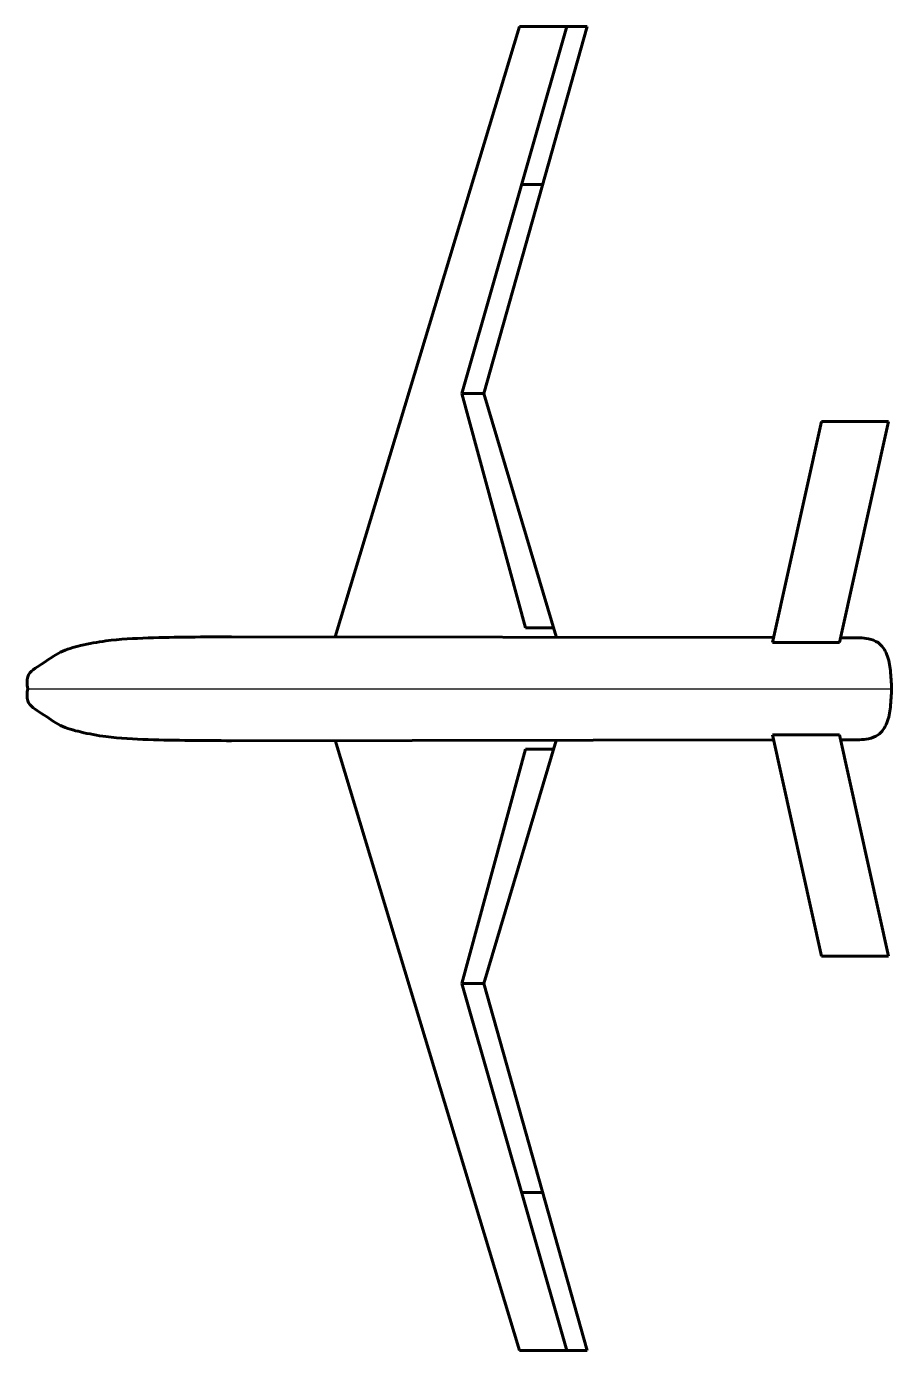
# Model space of a CAD drawing. Header units: millimetres. Extents: x 38559 to 1932156, y -475559 to 1027176.
# Drawn here: x 67032 to 80099, y -35031 to -15031 of the extents above; entities that cross this region are included whole.
import ezdxf

# ---------------------------------------------------------------- set-up
doc = ezdxf.new("R2010")
doc.units = ezdxf.units.MM
doc.linetypes.add('CENTER', pattern=[2, 1.25, -0.25, 0.25, -0.25])
doc.layers.add('_axes (Оси)', color=6, linetype='CENTER', lineweight=30)
doc.layers.add('_basic (Основной)', color=4, linetype='Continuous', lineweight=60)

msp = doc.modelspace()

# ---------------------------------------------------------------- linework, layer by layer
at = {"layer": '_axes (Оси)', "transparency": 33554687}
msp.add_line((67050.685, -25034.834), (80098.508, -25034.834), dxfattribs=at)
msp.add_line((67050.685, -25034.834), (80098.508, -25034.834), dxfattribs=at)
at = {"layer": '_basic (Основной)', "transparency": 33554687}
for p, q in [((71693.666, -24249.227), (74478.499, -15030.681)), ((73610.097, -20572.11), (75192.327, -15030.681)), ((75502.837, -15030.681), (73938.362, -20572.11)), ((74478.499, -15030.681), (75502.837, -15030.681)), ((74511.01, -17416.853), (74829.165, -17416.853)), ((73938.362, -20572.11), (73610.097, -20572.11)), ((73610.097, -20572.11), (74570.116, -24115.939)), ((73938.362, -20572.11), (75034.118, -24246.356)), ((78302.503, -24338.334), (79043.321, -20995.704)), ((79043.321, -20995.704), (80051.85, -20995.704)), ((79310.586, -24338.334), (80051.85, -20995.704)), ((74570.116, -24115.939), (74995.225, -24115.939)), ((70130.052, -24250.508), (78319.579, -24261.286)), ((78302.503, -24338.334), (79310.586, -24338.334)), ((79615.143, -24262.991), (79327.252, -24263.181)), ((78302.503, -25731.334), (79043.321, -29073.963)), ((78302.503, -25731.334), (79310.586, -25731.334)), ((79310.586, -25731.334), (80051.85, -29073.963)), ((70130.052, -25819.159), (78319.579, -25808.381)), ((71693.666, -25812.135), (74478.499, -35030.681)), ((73610.097, -29489.252), (74570.116, -25945.424)), ((73938.362, -29489.252), (75034.118, -25815.006)), ((74570.116, -25945.424), (74995.225, -25945.424)), ((79615.143, -25806.676), (79327.252, -25806.487)), ((79043.321, -29073.963), (80051.85, -29073.963)), ((73938.362, -29489.252), (73610.097, -29489.252)), ((73610.097, -29489.252), (75192.327, -35030.681)), ((75502.837, -35030.681), (73938.362, -29489.252)), ((74511.01, -32644.51), (74829.165, -32644.51)), ((74478.499, -35030.681), (75502.837, -35030.681))]:
    msp.add_line(p, q, dxfattribs=at)
for points in [[(67050.685, -25034.834), (67050.685, -24852.556), (67260.79, -24662.934), (67545.05, -24481.557), (67849.909, -24382.624), (68233.042, -24312.547), (68871.596, -24267.203), (70130.052, -24250.508)], [(79615.143, -24262.991), (79750.96, -24281.13), (79895.543, -24338.309), (80028.73, -24520.507), (80081.805, -24757.844), (80098.508, -25034.834)], [(67050.685, -25034.834), (67050.685, -25217.111), (67260.79, -25406.733), (67545.05, -25588.11), (67849.909, -25687.043), (68233.042, -25757.12), (68871.596, -25802.464), (70130.052, -25819.159)], [(79615.143, -25806.676), (79750.96, -25788.537), (79895.543, -25731.359), (80028.73, -25549.16), (80081.805, -25311.824), (80098.508, -25034.834)]]:
    msp.add_spline(points, degree=3, dxfattribs=at)

doc.saveas('drawing.dxf')
